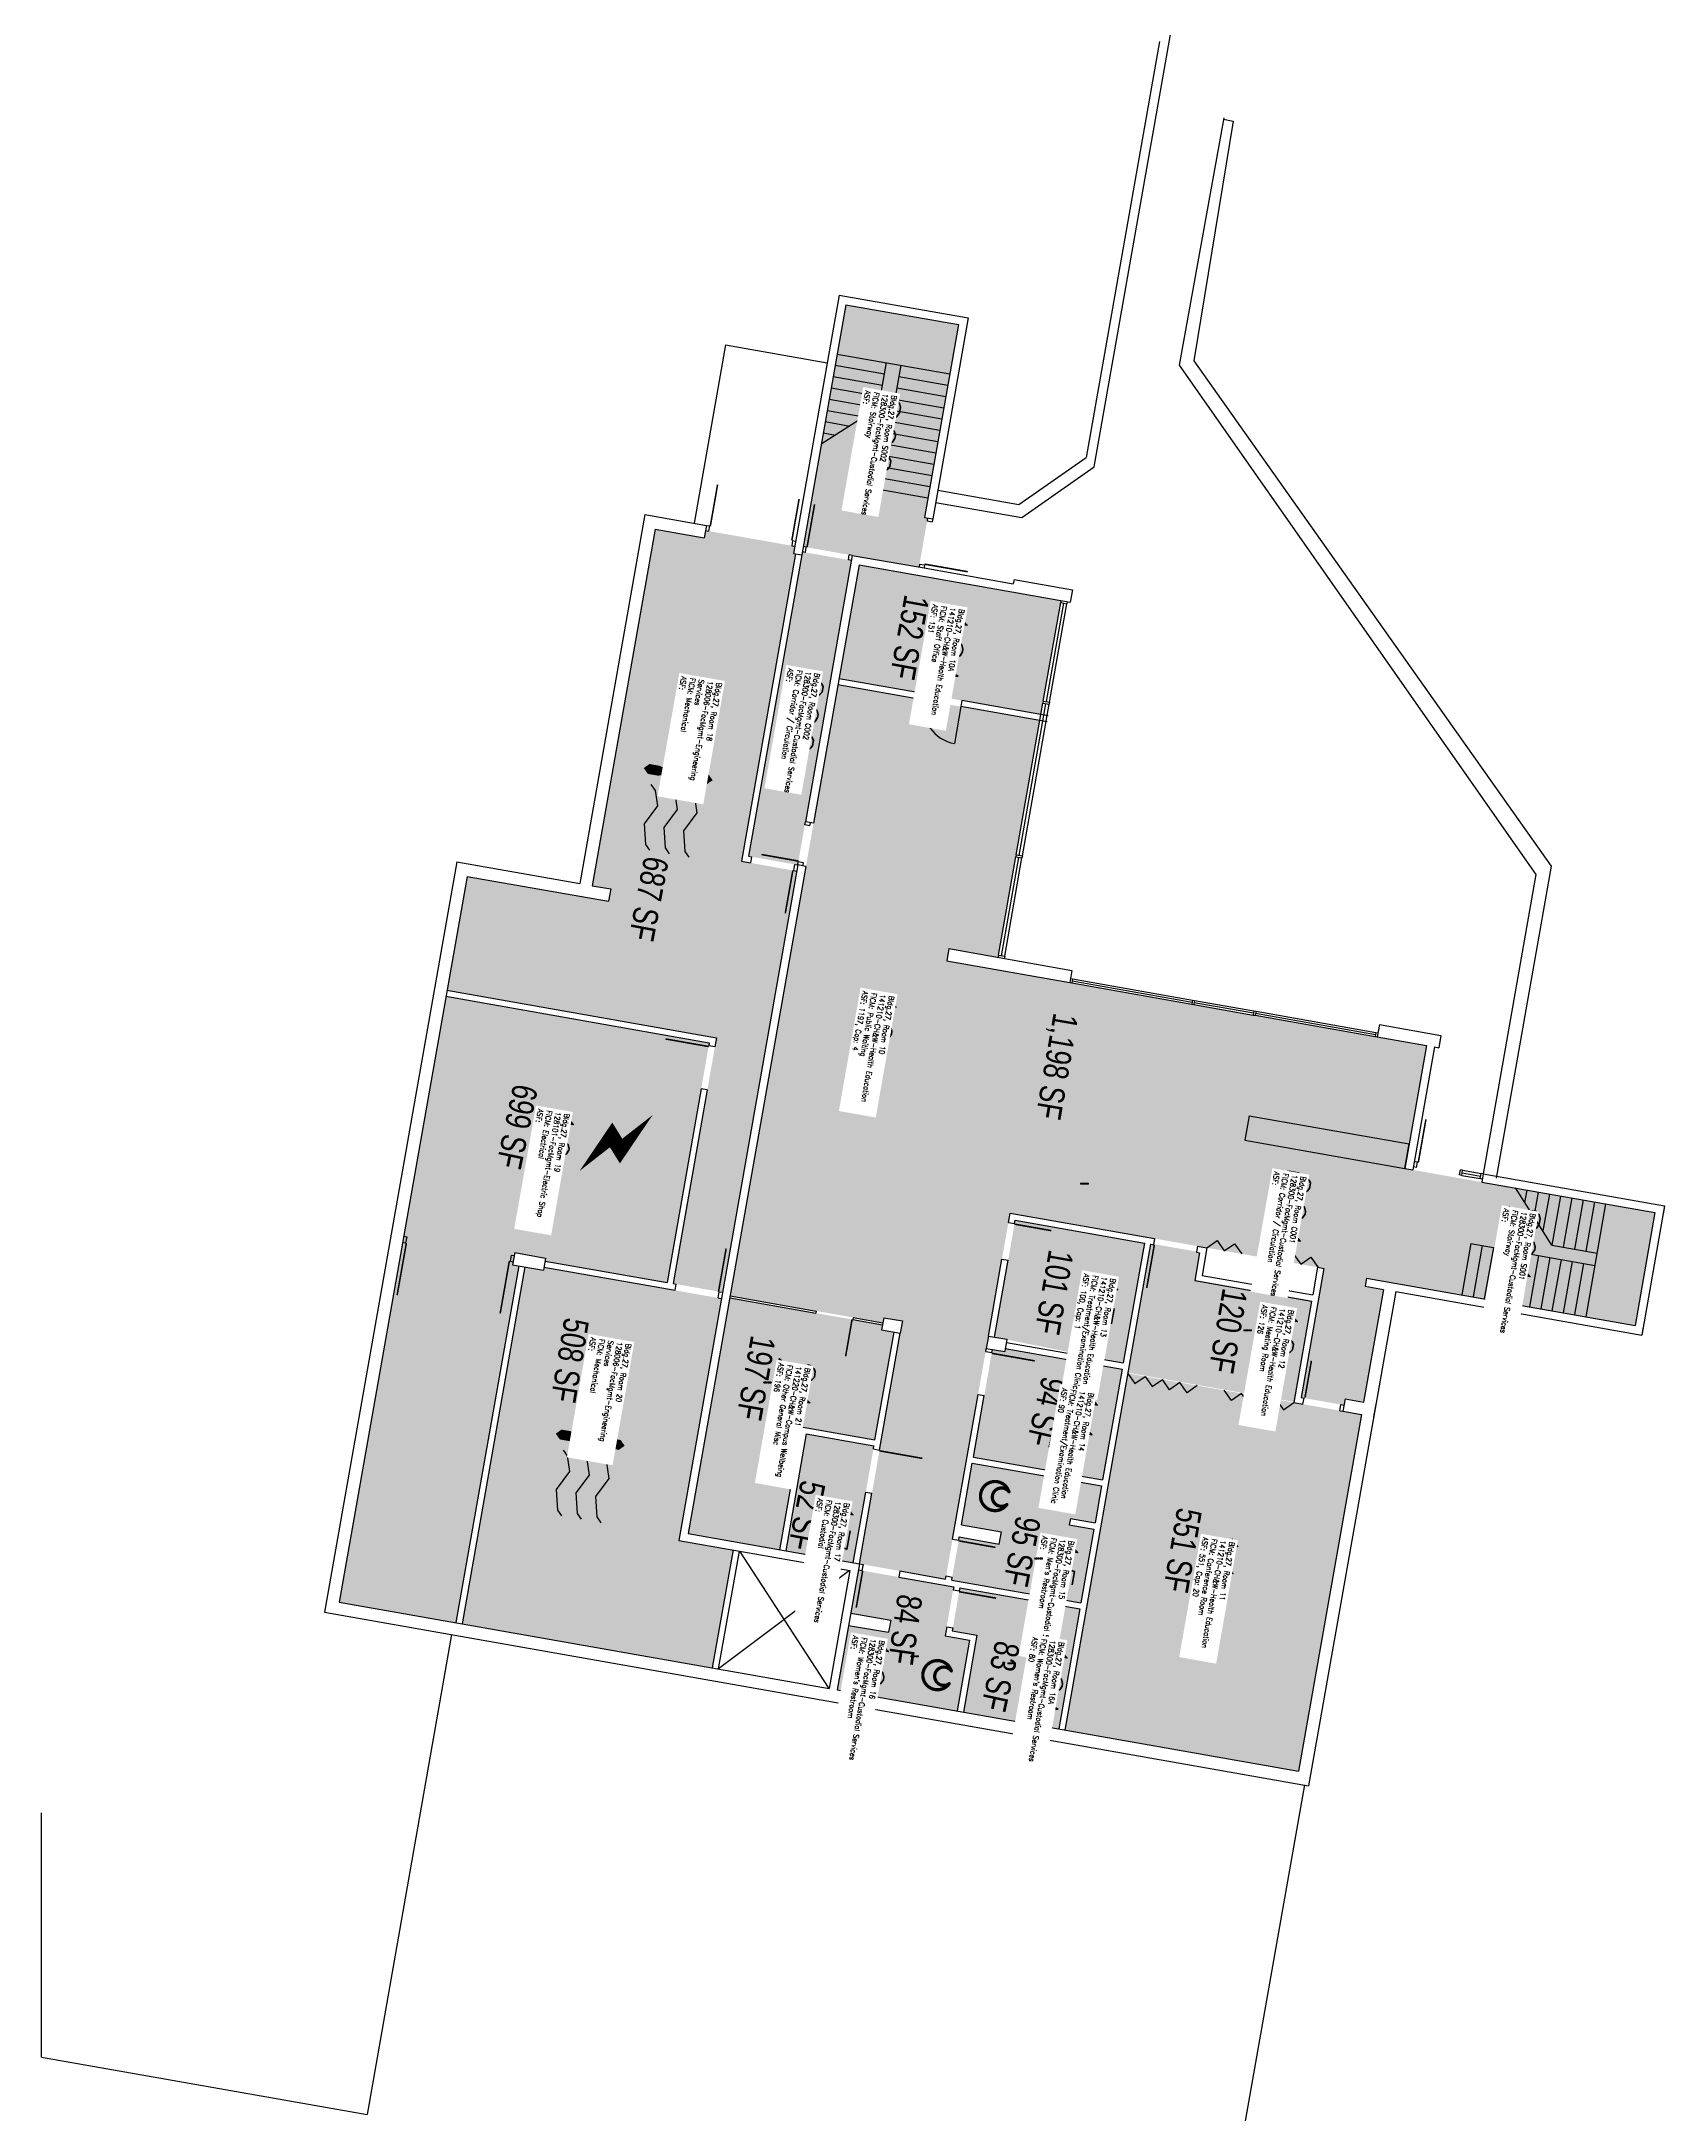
# Model space of a CAD drawing. Header units: inches. Extents: x 0 to 4255, y -182 to 2560.
# Drawn here: x 2696 to 4255, y 561 to 2553 of the extents above; entities that cross this region are included whole.
import ezdxf
from ezdxf.enums import TextEntityAlignment as Align

# ---------------------------------------------------------------- set-up
doc = ezdxf.new("R2010")
doc.units = ezdxf.units.IN
doc.header["$LTSCALE"] = 100
doc.header["$MEASUREMENT"] = 0
doc.layers.get('0').update_dxf_attribs({"linetype": 'CONTINUOUS'})
for name, color, linetype in [('A-DOOR', 2, 'CONTINUOUS'), ('A-FLOR', 3, 'CONTINUOUS'), ('A-GLAZ', 1, 'CONTINUOUS'), ('A-GLAZ-SILL', 2, 'CONTINUOUS'), ('A-IDEN-ICON', 4, 'CONTINUOUS'), ('A-IDEN-RNUM', 7, 'CONTINUOUS'), ('A-IDEN-SNUM', 4, 'CONTINUOUS'), ('A-IDEN-VNUM', 4, 'CONTINUOUS'), ('A-SITE', 3, 'CONTINUOUS'), ('A-WALL', 5, 'CONTINUOUS'), ('AREA-TEXT', 3, 'CONTINUOUS'), ('Rooms-Category-Color', 7, 'CONTINUOUS'), ('Rooms-College-Color', 7, 'CONTINUOUS'), ('Rooms-Department-Color', 7, 'CONTINUOUS'), ('Rooms-Division-Color', 7, 'CONTINUOUS'), ('Rooms-Information', 7, 'CONTINUOUS')]:
    doc.layers.add(name, color=color, linetype=linetype)
doc.styles.add('AREA', font='arial.ttf', dxfattribs={"width": 0.75, "height": 24})
doc.styles.add('ROOMSNUMBER', font='TXT.SHX', dxfattribs={"height": 0.03})
doc.styles.add('ROOMVNUMBER', font='simplex.shx', dxfattribs={"width": 0.85})

# ---------------------------------------------------------------- blocks, each defined once
blk = doc.blocks.new('CPMECH')
for p, q in [((0.015, 0.035), (0.045, 0.045)), ((0.045, 0.045), (0.085, 0.025)), ((0.125, 0.035), (0.135, 0.045)), ((0.005, 0.025), (0.015, 0.035)), ((0.015, -0.005), (0.045, 0.005)), ((0.045, 0.005), (0.085, -0.015)), ((0.085, 0.025), (0.125, 0.035)), ((0.125, -0.005), (0.135, 0.005)), ((0.005, -0.015), (0.015, -0.005)), ((0.015, -0.045), (0.045, -0.035)), ((0.045, -0.035), (0.085, -0.055)), ((0.085, -0.015), (0.125, -0.005)), ((0.125, -0.045), (0.135, -0.035)), ((0.005, -0.055), (0.015, -0.045)), ((0.085, -0.055), (0.125, -0.045))]:
    blk.add_line(p, q)
for points in [[(-0.025, -0.005, 0, 0.02, 0), (-0.025, 0.035, 0.02, 0.02, 0), (-0.025, 0.055, 0.02, 0, 0), (-0.025, 0.065, 0, 0, 0)], [(-0.025, -0.005, 0, 0.02, 0), (-0.025, -0.045, 0.02, 0.02, 0), (-0.025, -0.065, 0.02, 0, 0), (-0.025, -0.075, 0, 0, 0)]]:
    blk.add_lwpolyline(points, format="xyseb")
at = {"const_width": 0.0075}
blk.add_lwpolyline([(-0.0682, -0.0069, 1), (-0.0618, -0.0031, 1)], format="xyb", close=True, dxfattribs=at)
at = {"const_width": 0.015}
blk.add_lwpolyline([(-0.025, -0.005), (-0.065, -0.005)], dxfattribs=at)
blk = doc.blocks.new('CPELECT')
blk.add_lwpolyline([(0.0623, 0.0629, 0, 0.03, 0), (0.0105, -0.0168, 0.03, 0.03, 0), (-0.0105, 0.0068, 0.03, 0, 0), (-0.0623, -0.0729, 0.03, 0, 0)], format="xyseb")
blk = doc.blocks.new('CPBATH')
at = {"color": 0, "linetype": 'ByBlock', "const_width": 0.0127}
for points in [[(0.0571, 0.0168, 0.861492), (-0.0551, 0, 1)], [(-0.0551, 0, 0.726902), (0.0487, -0.0337, 1)], [(0.0571, 0.0168, 0.729002), (-0.0084, -0.0042, 1)], [(-0.0084, -0.0042, 0.609468), (0.0487, -0.0337, 1)]]:
    blk.add_lwpolyline(points, format="xyb", dxfattribs=at)
at = {"color": 0, "linetype": 'ByBlock', "const_width": 0.00637}
for points in [[(0.0544, 0.0152, 1), (0.0599, 0.0184, 1)], [(0.0459, -0.0353, 1), (0.0515, -0.0321, 1)]]:
    blk.add_lwpolyline(points, format="xyb", close=True, dxfattribs=at)

msp = doc.modelspace()

# ---------------------------------------------------------------- hatches: boundary and pattern name
at = {"layer": 'Rooms-Category-Color', "true_color": 0xadadad}
for points in [[(3427.8, 2067.6), (3468.8, 2300), (3577.1, 2280.9), (3544.4, 2095.7), (3547.4, 2095.2), (3539.1, 2047.9)], [(3085.6, 1641.5), (3104.9, 1750.8), (3240.8, 1726.9), (3242.9, 1738.7), (3225.1, 1741.8), (3285.6, 2084.5), (3332.8, 2076.2), (3334, 2083.1), (3419.7, 2068), (3418.5, 2061.1), (3420.5, 2060.7), (3368.4, 1765.3), (3421.6, 1755.9), (3350.2, 1351.2), (3302.9, 1359.5), (3344.6, 1595.8)], [(3375.3, 1770.2), (3426.9, 2062.6), (3474.2, 2054.3), (3422.6, 1761.8)], [(3337.6, 1591), (3297, 1360.5), (3179.8, 1381.2), (3180.3, 1384.1), (3150.8, 1389.4), (3148.7, 1377.5), (3154.6, 1376.5), (3094.2, 1033.8), (2981.9, 1053.6), (3084.5, 1635.6)], [(3481.9, 1090.3), (3523.1, 1323.7), (3555.3, 1506.9), (3844.9, 1455.8), (3852.2, 1497.2), (4005.8, 1470.1), (3986.7, 1361.8), (3969, 1364.9), (3967.6, 1357), (3985.3, 1353.9), (3966.2, 1245.6), (3948.5, 1248.7), (3947.4, 1242.8), (3906.1, 1250.1), (3928, 1374.2), (3626.6, 1427.3), (3564.6, 1075.7)], [(4005.8, 1470.1), (4246.1, 1427.7), (4227, 1319.4), (3986.7, 1361.8)], [(3100.1, 1032.7), (3160.5, 1375.5), (3178.3, 1372.3), (3178.8, 1375.3), (3349.1, 1345.2), (3308.2, 1112.8), (3360.4, 1103.6), (3340.4, 990.4)], [(3411, 1102.8), (3430.8, 1215.1), (3495.8, 1203.6), (3476, 1091.4)], [(3570.5, 1074.7), (3577.8, 1116.1), (3616.2, 1109.3), (3618.3, 1121.1), (3579.9, 1127.9), (3590.3, 1187), (3714.4, 1165.1), (3708.2, 1129.6), (3684.5, 1133.8), (3683.5, 1127.9), (3707.1, 1123.7), (3694.6, 1052.8)], [(3575.8, 948.9), (3460.5, 969.2), (3471.5, 1031.2), (3509.9, 1024.5), (3512, 1036.3), (3473.6, 1043), (3480.9, 1084.4), (3572.4, 1068.3), (3564.1, 1021), (3587.7, 1016.8)], [(3581.7, 947.8), (3594.7, 1021.7), (3571.1, 1025.9), (3578.4, 1067.2), (3693.6, 1046.9), (3673.3, 931.7)]]:
    msp.add_hatch(color=253, dxfattribs=at).paths.add_polyline_path(points)
at = {"layer": 'Rooms-Category-Color', "true_color": 0xfa9ba3}
for points in [[(3481.5, 2050), (3675.5, 2015.8), (3656.3, 1906.4), (3462.3, 1940.6)], [(3679.2, 930.6), (3739.6, 1273.3), (3964.1, 1233.8), (3903.7, 891)]]:
    msp.add_hatch(color=241, dxfattribs=at).paths.add_polyline_path(points)
at = {"layer": 'Rooms-Category-Color', "true_color": 0x80bc67}
for points in [[(3461.2, 1934.7), (3357.7, 1347.8), (3440.4, 1333.2), (3475.9, 1327), (3490.2, 1324.4), (3504.5, 1321.9), (3505.3, 1326.8), (3523.1, 1323.7), (3555.3, 1506.9), (3844.9, 1455.8), (3852.2, 1497.2), (4005.8, 1470.1), (4026.6, 1588.3), (3565.8, 1669.6), (3567.8, 1681.4), (3615.1, 1673), (3655.2, 1900.5)], [(3611.7, 1308.1), (3631.5, 1420.4), (3755.6, 1398.5), (3735.2, 1283.3)], [(3591.4, 1192.9), (3609.6, 1296.3), (3621.4, 1294.2), (3621.9, 1297.1), (3734.2, 1277.3), (3715.5, 1171)]]:
    msp.add_hatch(color=83, dxfattribs=at).paths.add_polyline_path(points)
at = {"layer": 'Rooms-Category-Color', "true_color": 0xffe090}
msp.add_hatch(color=41, dxfattribs=at).paths.add_polyline_path([(3761.5, 1398.1), (3739.6, 1274), (3899.1, 1245.9), (3916.3, 1343.4), (3804.1, 1363.2), (3808.7, 1389.8)])
at = {"layer": 'Rooms-Category-Color', "true_color": 0xfbafa2}
msp.add_hatch(color=21, dxfattribs=at).paths.add_polyline_path([(3357.4, 1345.8), (3504.1, 1319.9), (3503.2, 1315), (3515.1, 1312.9), (3496.8, 1209.5), (3425.9, 1222), (3405.1, 1103.9), (3317.4, 1119.3)])
at = {"layer": 'Rooms-College-Color', "true_color": 0xadadad}
for points in [[(3427.8, 2067.6), (3468.8, 2300), (3577.1, 2280.9), (3544.4, 2095.7), (3547.4, 2095.2), (3539.1, 2047.9)], [(3085.6, 1641.5), (3104.9, 1750.8), (3240.8, 1726.9), (3242.9, 1738.7), (3225.1, 1741.8), (3285.6, 2084.5), (3332.8, 2076.2), (3334, 2083.1), (3419.7, 2068), (3418.5, 2061.1), (3420.5, 2060.7), (3368.4, 1765.3), (3421.6, 1755.9), (3350.2, 1351.2), (3302.9, 1359.5), (3344.6, 1595.8)], [(3375.3, 1770.2), (3426.9, 2062.6), (3474.2, 2054.3), (3422.6, 1761.8)], [(3337.6, 1591), (3297, 1360.5), (3179.8, 1381.2), (3180.3, 1384.1), (3150.8, 1389.4), (3148.7, 1377.5), (3154.6, 1376.5), (3094.2, 1033.8), (2981.9, 1053.6), (3084.5, 1635.6)], [(3481.9, 1090.3), (3523.1, 1323.7), (3555.3, 1506.9), (3844.9, 1455.8), (3852.2, 1497.2), (4005.8, 1470.1), (3986.7, 1361.8), (3969, 1364.9), (3967.6, 1357), (3985.3, 1353.9), (3966.2, 1245.6), (3948.5, 1248.7), (3947.4, 1242.8), (3906.1, 1250.1), (3928, 1374.2), (3626.6, 1427.3), (3564.6, 1075.7)], [(4005.8, 1470.1), (4246.1, 1427.7), (4227, 1319.4), (3986.7, 1361.8)], [(3100.1, 1032.7), (3160.5, 1375.5), (3178.3, 1372.3), (3178.8, 1375.3), (3349.1, 1345.2), (3308.2, 1112.8), (3360.4, 1103.6), (3340.4, 990.4)], [(3411, 1102.8), (3430.8, 1215.1), (3495.8, 1203.6), (3476, 1091.4)], [(3570.5, 1074.7), (3577.8, 1116.1), (3616.2, 1109.3), (3618.3, 1121.1), (3579.9, 1127.9), (3590.3, 1187), (3714.4, 1165.1), (3708.2, 1129.6), (3684.5, 1133.8), (3683.5, 1127.9), (3707.1, 1123.7), (3694.6, 1052.8)], [(3575.8, 948.9), (3460.5, 969.2), (3471.5, 1031.2), (3509.9, 1024.5), (3512, 1036.3), (3473.6, 1043), (3480.9, 1084.4), (3572.4, 1068.3), (3564.1, 1021), (3587.7, 1016.8)]]:
    msp.add_hatch(color=253, dxfattribs=at).paths.add_polyline_path(points)
at = {"layer": 'Rooms-College-Color', "true_color": 0x80bc67}
for points in [[(3481.5, 2050), (3675.5, 2015.8), (3656.3, 1906.4), (3462.3, 1940.6)], [(3461.2, 1934.7), (3357.7, 1347.8), (3440.4, 1333.2), (3475.9, 1327), (3490.2, 1324.4), (3504.5, 1321.9), (3505.3, 1326.8), (3523.1, 1323.7), (3555.3, 1506.9), (3844.9, 1455.8), (3852.2, 1497.2), (4005.8, 1470.1), (4026.6, 1588.3), (3565.8, 1669.6), (3567.8, 1681.4), (3615.1, 1673), (3655.2, 1900.5)], [(3611.7, 1308.1), (3631.5, 1420.4), (3755.6, 1398.5), (3735.2, 1283.3)], [(3761.5, 1398.1), (3739.6, 1274), (3899.1, 1245.9), (3916.3, 1343.4), (3804.1, 1363.2), (3808.7, 1389.8)], [(3357.4, 1345.8), (3504.1, 1319.9), (3503.2, 1315), (3515.1, 1312.9), (3496.8, 1209.5), (3425.9, 1222), (3405.1, 1103.9), (3317.4, 1119.3)], [(3591.4, 1192.9), (3609.6, 1296.3), (3621.4, 1294.2), (3621.9, 1297.1), (3734.2, 1277.3), (3715.5, 1171)], [(3679.2, 930.6), (3739.6, 1273.3), (3964.1, 1233.8), (3903.7, 891)], [(3581.7, 947.8), (3594.7, 1021.7), (3571.1, 1025.9), (3578.4, 1067.2), (3693.6, 1046.9), (3673.3, 931.7)]]:
    msp.add_hatch(color=83, dxfattribs=at).paths.add_polyline_path(points)
at = {"layer": 'Rooms-Department-Color', "true_color": 0xacacac}
for points in [[(3427.8, 2067.6), (3468.8, 2300), (3577.1, 2280.9), (3544.4, 2095.7), (3547.4, 2095.2), (3539.1, 2047.9)], [(3085.6, 1641.5), (3104.9, 1750.8), (3240.8, 1726.9), (3242.9, 1738.7), (3225.1, 1741.8), (3285.6, 2084.5), (3332.8, 2076.2), (3334, 2083.1), (3419.7, 2068), (3418.5, 2061.1), (3420.5, 2060.7), (3368.4, 1765.3), (3421.6, 1755.9), (3350.2, 1351.2), (3302.9, 1359.5), (3344.6, 1595.8)], [(3375.3, 1770.2), (3426.9, 2062.6), (3474.2, 2054.3), (3422.6, 1761.8)], [(3337.6, 1591), (3297, 1360.5), (3179.8, 1381.2), (3180.3, 1384.1), (3150.8, 1389.4), (3148.7, 1377.5), (3154.6, 1376.5), (3094.2, 1033.8), (2981.9, 1053.6), (3084.5, 1635.6)], [(3481.9, 1090.3), (3523.1, 1323.7), (3555.3, 1506.9), (3844.9, 1455.8), (3852.2, 1497.2), (4005.8, 1470.1), (3986.7, 1361.8), (3969, 1364.9), (3967.6, 1357), (3985.3, 1353.9), (3966.2, 1245.6), (3948.5, 1248.7), (3947.4, 1242.8), (3906.1, 1250.1), (3928, 1374.2), (3626.6, 1427.3), (3564.6, 1075.7)], [(4005.8, 1470.1), (4246.1, 1427.7), (4227, 1319.4), (3986.7, 1361.8)], [(3100.1, 1032.7), (3160.5, 1375.5), (3178.3, 1372.3), (3178.8, 1375.3), (3349.1, 1345.2), (3308.2, 1112.8), (3360.4, 1103.6), (3340.4, 990.4)], [(3411, 1102.8), (3430.8, 1215.1), (3495.8, 1203.6), (3476, 1091.4)], [(3570.5, 1074.7), (3577.8, 1116.1), (3616.2, 1109.3), (3618.3, 1121.1), (3579.9, 1127.9), (3590.3, 1187), (3714.4, 1165.1), (3708.2, 1129.6), (3684.5, 1133.8), (3683.5, 1127.9), (3707.1, 1123.7), (3694.6, 1052.8)], [(3575.8, 948.9), (3460.5, 969.2), (3471.5, 1031.2), (3509.9, 1024.5), (3512, 1036.3), (3473.6, 1043), (3480.9, 1084.4), (3572.4, 1068.3), (3564.1, 1021), (3587.7, 1016.8)], [(3581.7, 947.8), (3594.7, 1021.7), (3571.1, 1025.9), (3578.4, 1067.2), (3693.6, 1046.9), (3673.3, 931.7)]]:
    msp.add_hatch(color=253, dxfattribs=at).paths.add_polyline_path(points)
at = {"layer": 'Rooms-Department-Color', "true_color": 0x604aed}
for points in [[(3481.5, 2050), (3675.5, 2015.8), (3656.3, 1906.4), (3462.3, 1940.6)], [(3461.2, 1934.7), (3357.7, 1347.8), (3440.4, 1333.2), (3475.9, 1327), (3490.2, 1324.4), (3504.5, 1321.9), (3505.3, 1326.8), (3523.1, 1323.7), (3555.3, 1506.9), (3844.9, 1455.8), (3852.2, 1497.2), (4005.8, 1470.1), (4026.6, 1588.3), (3565.8, 1669.6), (3567.8, 1681.4), (3615.1, 1673), (3655.2, 1900.5)], [(3611.7, 1308.1), (3631.5, 1420.4), (3755.6, 1398.5), (3735.2, 1283.3)], [(3761.5, 1398.1), (3739.6, 1274), (3899.1, 1245.9), (3916.3, 1343.4), (3804.1, 1363.2), (3808.7, 1389.8)], [(3357.4, 1345.8), (3504.1, 1319.9), (3503.2, 1315), (3515.1, 1312.9), (3496.8, 1209.5), (3425.9, 1222), (3405.1, 1103.9), (3317.4, 1119.3)], [(3591.4, 1192.9), (3609.6, 1296.3), (3621.4, 1294.2), (3621.9, 1297.1), (3734.2, 1277.3), (3715.5, 1171)], [(3679.2, 930.6), (3739.6, 1273.3), (3964.1, 1233.8), (3903.7, 891)]]:
    msp.add_hatch(color=173, dxfattribs=at).paths.add_polyline_path(points)
at = {"layer": 'Rooms-Division-Color', "true_color": 0xadadad}
for points in [[(3427.8, 2067.6), (3468.8, 2300), (3577.1, 2280.9), (3544.4, 2095.7), (3547.4, 2095.2), (3539.1, 2047.9)], [(3085.6, 1641.5), (3104.9, 1750.8), (3240.8, 1726.9), (3242.9, 1738.7), (3225.1, 1741.8), (3285.6, 2084.5), (3332.8, 2076.2), (3334, 2083.1), (3419.7, 2068), (3418.5, 2061.1), (3420.5, 2060.7), (3368.4, 1765.3), (3421.6, 1755.9), (3350.2, 1351.2), (3302.9, 1359.5), (3344.6, 1595.8)], [(3375.3, 1770.2), (3426.9, 2062.6), (3474.2, 2054.3), (3422.6, 1761.8)], [(3337.6, 1591), (3297, 1360.5), (3179.8, 1381.2), (3180.3, 1384.1), (3150.8, 1389.4), (3148.7, 1377.5), (3154.6, 1376.5), (3094.2, 1033.8), (2981.9, 1053.6), (3084.5, 1635.6)], [(3481.9, 1090.3), (3523.1, 1323.7), (3555.3, 1506.9), (3844.9, 1455.8), (3852.2, 1497.2), (4005.8, 1470.1), (3986.7, 1361.8), (3969, 1364.9), (3967.6, 1357), (3985.3, 1353.9), (3966.2, 1245.6), (3948.5, 1248.7), (3947.4, 1242.8), (3906.1, 1250.1), (3928, 1374.2), (3626.6, 1427.3), (3564.6, 1075.7)], [(4005.8, 1470.1), (4246.1, 1427.7), (4227, 1319.4), (3986.7, 1361.8)], [(3100.1, 1032.7), (3160.5, 1375.5), (3178.3, 1372.3), (3178.8, 1375.3), (3349.1, 1345.2), (3308.2, 1112.8), (3360.4, 1103.6), (3340.4, 990.4)], [(3411, 1102.8), (3430.8, 1215.1), (3495.8, 1203.6), (3476, 1091.4)], [(3570.5, 1074.7), (3577.8, 1116.1), (3616.2, 1109.3), (3618.3, 1121.1), (3579.9, 1127.9), (3590.3, 1187), (3714.4, 1165.1), (3708.2, 1129.6), (3684.5, 1133.8), (3683.5, 1127.9), (3707.1, 1123.7), (3694.6, 1052.8)], [(3575.8, 948.9), (3460.5, 969.2), (3471.5, 1031.2), (3509.9, 1024.5), (3512, 1036.3), (3473.6, 1043), (3480.9, 1084.4), (3572.4, 1068.3), (3564.1, 1021), (3587.7, 1016.8)], [(3581.7, 947.8), (3594.7, 1021.7), (3571.1, 1025.9), (3578.4, 1067.2), (3693.6, 1046.9), (3673.3, 931.7)]]:
    msp.add_hatch(color=253, dxfattribs=at).paths.add_polyline_path(points)
at = {"layer": 'Rooms-Division-Color', "true_color": 0x604aed}
for points in [[(3481.5, 2050), (3675.5, 2015.8), (3656.3, 1906.4), (3462.3, 1940.6)], [(3461.2, 1934.7), (3357.7, 1347.8), (3440.4, 1333.2), (3475.9, 1327), (3490.2, 1324.4), (3504.5, 1321.9), (3505.3, 1326.8), (3523.1, 1323.7), (3555.3, 1506.9), (3844.9, 1455.8), (3852.2, 1497.2), (4005.8, 1470.1), (4026.6, 1588.3), (3565.8, 1669.6), (3567.8, 1681.4), (3615.1, 1673), (3655.2, 1900.5)], [(3611.7, 1308.1), (3631.5, 1420.4), (3755.6, 1398.5), (3735.2, 1283.3)], [(3761.5, 1398.1), (3739.6, 1274), (3899.1, 1245.9), (3916.3, 1343.4), (3804.1, 1363.2), (3808.7, 1389.8)], [(3357.4, 1345.8), (3504.1, 1319.9), (3503.2, 1315), (3515.1, 1312.9), (3496.8, 1209.5), (3425.9, 1222), (3405.1, 1103.9), (3317.4, 1119.3)], [(3591.4, 1192.9), (3609.6, 1296.3), (3621.4, 1294.2), (3621.9, 1297.1), (3734.2, 1277.3), (3715.5, 1171)], [(3679.2, 930.6), (3739.6, 1273.3), (3964.1, 1233.8), (3903.7, 891)]]:
    msp.add_hatch(color=173, dxfattribs=at).paths.add_polyline_path(points)

# ---------------------------------------------------------------- linework, layer by layer
at = {"layer": 'A-DOOR'}
for p, q in [((3815.7, 1394), (3825.5, 1400.8)), ((3825.5, 1400.8), (3832.4, 1391)), ((3832.4, 1391), (3842.2, 1397.9)), ((3842.2, 1397.9), (3849.1, 1388.1)), ((3889.1, 1381), (3898.9, 1387.9)), ((3898.9, 1387.9), (3905.8, 1378.1)), ((3905.8, 1378.1), (3915.6, 1385)), ((3915.6, 1385), (3922.5, 1375.1)), ((3739.6, 1273.3), (3746.5, 1263.5)), ((3746.5, 1263.5), (3756.3, 1270.4)), ((3756.3, 1270.4), (3763.2, 1260.6)), ((3763.2, 1260.6), (3773, 1267.5)), ((3779.9, 1257.6), (3773, 1267.5)), ((3789.7, 1264.5), (3779.9, 1257.6)), ((3796.6, 1254.7), (3789.7, 1264.5)), ((3806.4, 1261.6), (3796.6, 1254.7)), ((3839.2, 1247.2), (3832.3, 1257)), ((3849, 1254.1), (3839.2, 1247.2)), ((3855.9, 1244.2), (3849, 1254.1)), ((3865.7, 1251.1), (3855.9, 1244.2)), ((3865.7, 1251.1), (3872.6, 1241.3)), ((3872.6, 1241.3), (3882.4, 1248.2)), ((3882.4, 1248.2), (3889.3, 1238.3)), ((3889.3, 1238.3), (3899.1, 1245.2))]:
    msp.add_line(p, q, dxfattribs=at)
for points in [[(3338.6, 2087.3, 1.5, 1.5, 0), (3345.6, 2127.2, 0, 0, 0), (3344.9, 2127.4, 0, 0, -0.414214), (3377.7, 2080.4, 0, 0, -0.414214)], [(3416.9, 2073.5, 1.5, 1.5, 0), (3423.9, 2113.4, 0, 0, 0), (3424.7, 2113.3, 0, 0, 0.414214), (3377.7, 2080.4, 0, 0, 0.414214)], [(3431.5, 2066.9, 1.5, 1.5, 0), (3438.8, 2108.3, 0, 0, 0), (3438, 2108.4, 0, 0, -0.414214), (3472.1, 2059.7, 0, 0, -0.414214)], [(3544.6, 2050.8, 1.5, 1.5, 0), (3586, 2043.5, 0, 0, 0), (3585.9, 2042.7, 0, 0, 0.414214), (3551.8, 2091.4, 0, 0, 0.414214)], [(3423.3, 1765.5, 1.5, 1.5, 0), (3387.8, 1771.8, 0, 0, 0), (3387.9, 1772.5, 0, 0, -0.414214), (3430.8, 1800, 0, 0, -0.414214)], [(3417.9, 1756.6, 1.5, 1.5, 0), (3410.6, 1715.2, 0, 0, 0), (3411.3, 1715.1, 0, 0, -0.414214), (3377.2, 1763.7, 0, 0, -0.414214)], [(3337, 1587.3, 1.5, 1.5, 0), (3295.6, 1594.6, 0, 0, 0), (3295.8, 1595.3, 0, 0, 0.414214), (3329.8, 1546.7, 0, 0, 0.414214)], [(4018.8, 1475.9, 1.5, 1.5, 0), (4026.1, 1517.3, 0, 0, 0), (4025.3, 1517.4, 0, 0, -0.414214), (4059.4, 1468.8, 0, 0, -0.414214)], [(3630.8, 1416.7, 1.5, 1.5, 0), (3666.3, 1410.4, 0, 0, 0), (3666.2, 1409.7, 0, 0, -0.414214), (3623.2, 1382.2, 0, 0, -0.414214)], [(3046.6, 1398.6, 1.5, 1.5, 0), (3037.7, 1348.4, 0, 0, 0), (3037, 1348.5, 0, 0, 0.414214), (3096.1, 1389.9, 0, 0, 0.414214)], [(3346.5, 1351.8, 1.5, 1.5, 0), (3353.8, 1393.2, 0, 0, 0), (3354.5, 1393, 0, 0, 0.414214), (3305.9, 1359, 0, 0, 0.414214)], [(3765.2, 1396.8, 1.5, 1.5, 0), (3757.9, 1355.4, 0, 0, 0), (3757.1, 1355.6, 0, 0, 0.414214), (3805.8, 1389.6, 0, 0, 0.414214)], [(3145.5, 1381.1, 1.5, 1.5, 0), (3136.7, 1330.9, 0, 0, 0), (3137.4, 1330.8, 0, 0, -0.414214), (3096.1, 1389.9, 0, 0, -0.414214)], [(3474.8, 1325.1, 1.5, 1.5, 0), (3468.6, 1289.7, 0, 0, 0), (3467.8, 1289.8, 0, 0, -0.414214), (3440.4, 1332.7, 0, 0, -0.414214)], [(3608.9, 1292.6, 1.5, 1.5, 0), (3650.3, 1285.3, 0, 0, 0), (3650.4, 1286, 0, 0, -0.414214), (3601.8, 1252, 0, 0, -0.414214)], [(3909.9, 1249.9, 1.5, 1.5, 0), (3916.1, 1285.4, 0, 0, 0), (3916.9, 1285.2, 0, 0, -0.414214), (3944.3, 1242.3, 0, 0, -0.414214)], [(3501, 1198.9, 1.5, 1.5, 0), (3542.4, 1191.6, 0, 0, 0), (3542.5, 1192.3, 0, 0, -0.414214), (3493.9, 1158.3, 0, 0, -0.414214)], [(3577.2, 1112.4, 1.5, 1.5, 0), (3612.6, 1106.1, 0, 0, 0), (3612.5, 1105.4, 0, 0, -0.414214), (3569.6, 1077.9, 0, 0, -0.414214)], [(3485, 1083.7, 1.5, 1.5, 0), (3478.8, 1048.2, 0, 0, 0), (3479.5, 1048.1, 0, 0, 0.414214), (3520, 1079, 0, 0, 0.414214)], [(3577.7, 1063.5, 1.5, 1.5, 0), (3613.2, 1057.3, 0, 0, 0), (3613, 1056.5, 0, 0, -0.414214), (3570.1, 1029.1, 0, 0, -0.414214)]]:
    msp.add_lwpolyline(points, format="xyseb", dxfattribs=at)
msp.add_lwpolyline([(3579.4, 1913.9), (3573.1, 1878.4)], dxfattribs=at)
msp.add_arc((3579.4, 1913.9), 36, 170, 260, dxfattribs=at)
at = {"layer": 'A-FLOR'}
for p, q in [((3460.4, 2252.7), (3568.7, 2233.6)), ((3456.6, 2231), (3503.9, 2222.7)), ((3458.5, 2241.9), (3505.8, 2233.5)), ((3507.7, 2244.4), (3500, 2201)), ((3521.5, 2241.9), (3500.5, 2122.8)), ((3519.6, 2231.1), (3566.8, 2222.8)), ((3454.7, 2220.2), (3502, 2211.9)), ((3517.7, 2220.3), (3564.9, 2211.9)), ((3500, 2201), (3445.1, 2166)), ((3450.9, 2198.5), (3486.3, 2192.3)), ((3452.8, 2209.4), (3500, 2201)), ((3513.8, 2198.6), (3561.1, 2190.3)), ((3515.7, 2209.4), (3563, 2201.1)), ((3447, 2176.9), (3458.9, 2174.8)), ((3449, 2187.7), (3472.6, 2183.5)), ((3510, 2176.9), (3557.3, 2168.6)), ((3511.9, 2187.8), (3559.2, 2179.4)), ((3506.2, 2155.3), (3553.5, 2146.9)), ((3508.1, 2166.1), (3555.4, 2157.8)), ((3502.4, 2133.6), (3549.6, 2125.3)), ((3504.3, 2144.4), (3551.6, 2136.1)), ((3500.5, 2122.8), (3547.7, 2114.4)), ((3856.3, 1520.8), (3852.2, 1497.2)), ((3856.3, 1520.8), (4010, 1493.7)), ((3852.2, 1497.2), (4005.8, 1470.1)), ((4005.8, 1470.1), (4010, 1493.7)), ((4147.2, 1396.4), (4112.2, 1451.4)), ((4123, 1449.4), (4120.9, 1437.6)), ((4133.8, 1447.5), (4129.7, 1423.9)), ((4144.7, 1445.6), (4138.4, 1410.2)), ((4155.5, 1443.7), (4147.2, 1396.4)), ((4166.3, 1441.8), (4158, 1394.5)), ((4177.2, 1439.9), (4168.8, 1392.6)), ((4188, 1438), (4179.7, 1390.7)), ((4198.8, 1436.1), (4179.7, 1327.7)), ((4069.2, 1398), (4060.6, 1348.8)), ((4069.2, 1398), (4188.4, 1377)), ((4080.1, 1396.1), (4071.4, 1346.8)), ((4147.2, 1396.4), (4190.5, 1388.8)), ((4090.9, 1394.2), (4082.2, 1344.9)), ((4101.7, 1392.3), (4093.1, 1343)), ((4112.6, 1390.4), (4103.9, 1341.1)), ((4123.4, 1388.4), (4114.7, 1339.2)), ((4134.2, 1386.5), (4125.6, 1337.3)), ((4145.1, 1384.6), (4136.4, 1335.4)), ((4155.9, 1382.7), (4147.2, 1333.5)), ((4166.7, 1380.8), (4158.1, 1331.6)), ((4177.6, 1378.9), (4168.9, 1329.7)), ((3366.5, 1102.5), (3452.4, 970.6)), ((3472.4, 1083.9), (3346.6, 989.3))]:
    msp.add_line(p, q, dxfattribs=at)
at = {"layer": 'A-GLAZ'}
for p, q in [((3661.5, 1918.7), (3678.1, 2013.3)), ((3635.4, 1771), (3661.1, 1916.7)), ((3618.4, 1674.5), (3635.1, 1769)), ((3686.2, 1650.3), (3801.5, 1630)), ((3803.4, 1629.7), (3860.6, 1619.6)), ((3862.5, 1619.3), (3977.8, 1598.9)), ((4060.9, 1466), (4078.7, 1462.9))]:
    msp.add_line(p, q, dxfattribs=at)
at = {"layer": 'A-GLAZ-SILL'}
for p, q in [((3658.5, 1919.2), (3675.2, 2013.8)), ((3664.4, 1918.2), (3681.1, 2012.7)), ((3632.5, 1771.5), (3658.2, 1917.3)), ((3638.4, 1770.5), (3664.1, 1916.2)), ((3615.5, 1675), (3632.1, 1769.5)), ((3621.4, 1674), (3638, 1768.5)), ((3685.9, 1648.4), (3801.1, 1628.1)), ((3686.6, 1652.3), (3801.8, 1632)), ((3803.1, 1627.7), (3860.2, 1617.6)), ((3803.8, 1631.6), (3860.9, 1621.6)), ((3862.2, 1617.3), (3977.4, 1597)), ((3862.9, 1621.2), (3978.1, 1600.9)), ((4060.5, 1463.5), (4078.2, 1460.4)), ((4061.4, 1468.4), (4079.1, 1465.3))]:
    msp.add_line(p, q, dxfattribs=at)
at = {"layer": 'A-SITE'}
for p, q in [((3770, 2553), (3699.6, 2153.4)), ((3707.3, 2144.2), (3780.6, 2559.6)), ((3832, 2479.5), (3789, 2242)), ((3841, 2476.5), (3803, 2246)), ((3831.5, 2478.5), (3841, 2476.5)), ((3353.3, 2261.4), (3323.1, 2090.1)), ((3353.3, 2261.4), (3450.8, 2244.2)), ((3789, 2242), (4131.8, 1752.5)), ((3803, 2246), (4146.5, 1760.5)), ((3635, 2108.2), (3699.6, 2153.4)), ((3637.8, 2095.5), (3707.3, 2144.2)), ((3557.2, 2121.9), (3635, 2108.2)), ((3555.1, 2110.1), (3637.8, 2095.5)), ((4146.5, 1760.5), (4093.5, 1461)), ((4131.8, 1752.5), (4081.1, 1465)), ((3090.1, 1022.3), (3008.8, 561.2)), ((3909.5, 877.8), (3722.7, -181.8)), ((2696, 616.3), (2696, 851)), ((2696, 616.3), (3008.8, 561.2))]:
    msp.add_line(p, q, dxfattribs=at)
at = {"layer": 'A-WALL'}
for p, q in [((3462.3, 2309.2), (3418.5, 2061.1)), ((3468.8, 2300), (3426.4, 2059.7)), ((3462.3, 2309.2), (3586.3, 2287.4)), ((3468.8, 2300), (3577.1, 2280.9)), ((3577.1, 2280.9), (3544.4, 2095.7)), ((3586.3, 2287.4), (3552.3, 2094.3)), ((3275.8, 2098.4), (3213.3, 1743.9)), ((3275.8, 2098.4), (3334.9, 2088)), ((3544.4, 2095.7), (3552.3, 2094.3)), ((3547.4, 2095.2), (3546.9, 2092.3)), ((3546.9, 2092.3), (3551.8, 2091.4)), ((3552.3, 2094.3), (3551.8, 2091.4)), ((3285.6, 2084.5), (3225.1, 1741.8)), ((3285.6, 2084.5), (3332.8, 2076.2)), ((3334.9, 2088), (3332.8, 2076.2)), ((3334, 2083.1), (3337, 2082.6)), ((3334.9, 2088), (3337.9, 2087.5)), ((3337.9, 2087.5), (3337, 2082.6)), ((3417.6, 2073.4), (3416.8, 2068.5)), ((3417.6, 2073.4), (3420.6, 2072.9)), ((3420.5, 2060.7), (3368.4, 1765.3)), ((3426.4, 2059.7), (3375.3, 1770.2)), ((3416.8, 2068.5), (3419.7, 2068)), ((3418.5, 2061.1), (3426.4, 2059.7)), ((3429.9, 2062.1), (3426.9, 2062.6)), ((3430.7, 2067), (3427.8, 2067.6)), ((3429.9, 2062.1), (3430.7, 2067)), ((3475, 2059.2), (3429.9, 1803.2)), ((3471.2, 2054.8), (3472.1, 2059.7)), ((3474.2, 2054.3), (3471.2, 2054.8)), ((3475, 2059.2), (3472.1, 2059.7)), ((3475, 2059.2), (3544, 2047.1)), ((3481.5, 2050), (3437.8, 1801.8)), ((3481.5, 2050), (3628.3, 2024.1)), ((3539.6, 2050.9), (3539.1, 2047.9)), ((3539.6, 2050.9), (3544.5, 2050)), ((3544.5, 2050), (3544, 2047.1)), ((3544, 2047.1), (3629.7, 2032)), ((3630.4, 2035.9), (3629.7, 2032)), ((3630.4, 2035.9), (3686.5, 2026)), ((3628.3, 2024.1), (3684.4, 2014.2)), ((3675.5, 2015.8), (3675.2, 2013.8)), ((3675.2, 2013.8), (3681.1, 2012.7)), ((3681.4, 2014.7), (3681.1, 2012.7)), ((3686.5, 2026), (3684.4, 2014.2)), ((3543.9, 1920.2), (3461.2, 1934.7)), ((3545, 1926.1), (3462.3, 1940.6)), ((3545, 1926.1), (3543.9, 1920.2)), ((3580.4, 1919.8), (3579.4, 1913.9)), ((3662.1, 1899.3), (3579.4, 1913.9)), ((3663.2, 1905.2), (3580.4, 1919.8)), ((3658.5, 1919.2), (3658.2, 1917.3)), ((3658.2, 1917.3), (3664.1, 1916.2)), ((3658.5, 1919.2), (3664.4, 1918.2)), ((3664.4, 1918.2), (3664.1, 1916.2)), ((3429.4, 1800.2), (3429.9, 1803.2)), ((3434.3, 1799.4), (3429.4, 1800.2)), ((3437.8, 1801.8), (3429.9, 1803.2)), ((3434.3, 1799.4), (3434.8, 1802.3)), ((3095.1, 1764.7), (2968, 1043.8)), ((3095.1, 1764.7), (3213.3, 1743.9)), ((3422.6, 1761.8), (3308.2, 1112.8)), ((3430.5, 1760.4), (3317.4, 1119.3)), ((3368.4, 1765.3), (3377.2, 1763.7)), ((3375.3, 1770.2), (3378.3, 1769.6)), ((3378.3, 1769.6), (3377.2, 1763.7)), ((3419.6, 1762.3), (3418.6, 1756.4)), ((3418.6, 1756.4), (3421.6, 1755.9)), ((3419.6, 1762.3), (3422.6, 1761.8)), ((3422.6, 1761.8), (3423.1, 1764.8)), ((3430.5, 1760.4), (3422.6, 1761.8)), ((3428, 1763.9), (3423.1, 1764.8)), ((3427.5, 1760.9), (3428, 1763.9)), ((3632.5, 1771.5), (3632.1, 1769.5)), ((3632.1, 1769.5), (3638, 1768.5)), ((3632.5, 1771.5), (3638.4, 1770.5)), ((3638.4, 1770.5), (3638, 1768.5)), ((3104.9, 1750.8), (2981.9, 1053.6)), ((3104.9, 1750.8), (3240.8, 1726.9)), ((3225.1, 1741.8), (3242.9, 1738.7)), ((3242.9, 1738.7), (3240.8, 1726.9)), ((3567.8, 1681.4), (3565.8, 1669.6)), ((3567.8, 1681.4), (3686, 1660.5)), ((3615.5, 1675), (3615.1, 1673)), ((3615.5, 1675), (3621.4, 1674)), ((3621.4, 1674), (3621, 1672)), ((3565.8, 1669.6), (3683.9, 1648.7)), ((3686, 1660.5), (3683.9, 1648.7)), ((3084.5, 1635.6), (3337.6, 1591)), ((3085.6, 1641.5), (3344.6, 1595.8)), ((3683.9, 1648.7), (3685.9, 1648.4)), ((3684.6, 1652.7), (3686.6, 1652.3)), ((3686.6, 1652.3), (3685.9, 1648.4)), ((3801.8, 1632), (3801.1, 1628.1)), ((3801.1, 1628.1), (3803.1, 1627.7)), ((3801.8, 1632), (3803.8, 1631.6)), ((3803.8, 1631.6), (3803.1, 1627.7)), ((3860.9, 1621.6), (3860.2, 1617.6)), ((3860.2, 1617.6), (3862.2, 1617.3)), ((3860.9, 1621.6), (3862.9, 1621.2)), ((3862.9, 1621.2), (3862.2, 1617.3)), ((3344.6, 1595.8), (3343, 1587)), ((3978.1, 1600.9), (3977.4, 1597)), ((3977.4, 1597), (3979.4, 1596.6)), ((3978.1, 1600.9), (3980.1, 1600.6)), ((3981.5, 1608.4), (3979.4, 1596.6)), ((3979.4, 1596.6), (4026.6, 1588.3)), ((3981.5, 1608.4), (4040.5, 1598)), ((4040.5, 1598), (4038.5, 1586.2)), ((3337.6, 1591), (3337.1, 1588)), ((3343, 1587), (3337.1, 1588)), ((4026.6, 1588.3), (4005.8, 1470.1)), ((4034.5, 1586.9), (4013.7, 1468.7)), ((4034.5, 1586.9), (4038.5, 1586.2)), ((3329.8, 1546.7), (3297, 1360.5)), ((3335.7, 1545.6), (3302.9, 1359.5)), ((3335.7, 1545.6), (3329.8, 1546.7)), ((4018, 1476.1), (4015.1, 1476.6)), ((4017.2, 1471.2), (4018, 1476.1)), ((4005.8, 1470.1), (4013.7, 1468.7)), ((4017.2, 1471.2), (4014.2, 1471.7)), ((4058.5, 1463.9), (4059.4, 1468.8)), ((4060.5, 1463.5), (4058.5, 1463.9)), ((4061.4, 1468.4), (4059.4, 1468.8)), ((4060.5, 1463.5), (4061.4, 1468.4)), ((4078.2, 1460.4), (4079.1, 1465.3)), ((4080.2, 1460), (4078.2, 1460.4)), ((4081.1, 1465), (4079.1, 1465.3)), ((4081.1, 1465), (4079.7, 1457.1)), ((4079.7, 1457.1), (4246.1, 1427.7)), ((4081.1, 1465), (4255.4, 1434.2)), ((4255.4, 1434.2), (4233.5, 1310.1)), ((4255.4, 1434.2), (4254, 1426.4)), ((3625, 1418.4), (3626.6, 1427.3)), ((3625, 1418.4), (3631, 1417.4)), ((3626.6, 1427.3), (3765.5, 1402.8)), ((3631, 1417.4), (3631.5, 1420.4)), ((3631.5, 1420.4), (3755.6, 1398.5)), ((4246.1, 1427.7), (4227, 1319.4)), ((3042.9, 1399.2), (3045.8, 1398.7)), ((3043.9, 1405.2), (3046.9, 1404.6)), ((3046.9, 1404.6), (3045.8, 1398.7)), ((3761.5, 1397.4), (3679.2, 930.6)), ((3755.6, 1398.5), (3735.2, 1283.3)), ((3761.5, 1397.4), (3764.4, 1396.9)), ((3765.5, 1402.8), (3764.4, 1396.9)), ((3806.8, 1395.5), (3805.8, 1389.6)), ((3806.8, 1395.5), (3815.7, 1394)), ((3154.6, 1376.5), (3094.2, 1033.8)), ((3160.5, 1375.5), (3100.1, 1032.7)), ((3147.3, 1386.9), (3146.3, 1381)), ((3146.3, 1381), (3149.2, 1380.5)), ((3147.3, 1386.9), (3150.3, 1386.4)), ((3150.8, 1389.4), (3148.7, 1377.5)), ((3148.7, 1377.5), (3178.3, 1372.3)), ((3150.8, 1389.4), (3180.3, 1384.1)), ((3180.3, 1384.1), (3178.3, 1372.3)), ((3178.8, 1375.3), (3304.8, 1353.1)), ((3179.8, 1381.2), (3297, 1360.5)), ((3605.8, 1309.1), (3618.8, 1383)), ((3611.7, 1308.1), (3624.7, 1381.9)), ((3618.8, 1383), (3624.7, 1381.9)), ((3808.7, 1389.1), (3804.1, 1362.5)), ((3805.8, 1389.6), (3808.7, 1389.1)), ((3815.7, 1394), (3811, 1367.4)), ((3922.1, 1375.2), (3917.4, 1348.6)), ((3922.1, 1375.2), (3928, 1374.2)), ((3302.9, 1359.5), (3305.9, 1359)), ((3304.8, 1353.1), (3305.9, 1359)), ((3804.1, 1362.5), (3916.3, 1342.7)), ((3811, 1367.4), (3917.4, 1348.6)), ((3928, 1374.2), (3906.1, 1250.1)), ((3969, 1364.9), (3967.6, 1357)), ((3967.6, 1357), (3985.3, 1353.9)), ((3969, 1364.9), (4227, 1319.4)), ((3346.2, 1345.8), (3347.2, 1351.7)), ((3346.2, 1345.8), (3349.1, 1345.2)), ((3347.2, 1351.7), (3350.2, 1351.2)), ((3357.4, 1345.8), (3440.1, 1331.2)), ((3357.7, 1347.8), (3440.4, 1333.2)), ((3916.3, 1342.7), (3899.1, 1245.2)), ((3997.1, 1351.8), (3913.4, 877.1)), ((3985.3, 1353.9), (3966.2, 1245.6)), ((3997.1, 1351.8), (4233.5, 1310.1)), ((3440.4, 1333.2), (3440.1, 1331.2)), ((3475.9, 1327), (3475.5, 1325)), ((3475.5, 1325), (3504.1, 1319.9)), ((3475.9, 1327), (3504.5, 1321.9)), ((3505.3, 1326.8), (3503.2, 1315)), ((3503.2, 1315), (3521, 1311.9)), ((3505.3, 1326.8), (3523.1, 1323.7)), ((3523.1, 1323.7), (3521, 1311.9)), ((4234.9, 1318), (4233.5, 1310.1)), ((3496.8, 1209.5), (3515.1, 1312.9)), ((3501.2, 1199.6), (3521, 1311.9)), ((3603.2, 1294.4), (3603.7, 1297.3)), ((3605.8, 1309.1), (3603.7, 1297.3)), ((3603.7, 1297.3), (3621.4, 1294.2)), ((3605.8, 1309.1), (3623.5, 1306)), ((3609.1, 1293.3), (3609.6, 1296.3)), ((3623.5, 1306), (3621.4, 1294.2)), ((3621.9, 1297.1), (3734.2, 1277.3)), ((3623, 1303.1), (3735.2, 1283.3)), ((3603.2, 1294.4), (3609.1, 1293.3)), ((3734.2, 1277.3), (3715.5, 1171)), ((3571.4, 1114.1), (3595.9, 1253)), ((3591.4, 1192.9), (3601.8, 1252)), ((3595.9, 1253), (3601.8, 1252)), ((3899.1, 1245.2), (3908, 1243.7)), ((3906.1, 1250.1), (3909, 1249.6)), ((3908, 1243.7), (3909, 1249.6)), ((3943.4, 1237.4), (3944.5, 1243.3)), ((3943.4, 1237.4), (3946.4, 1236.9)), ((3944.5, 1243.3), (3947.4, 1242.8)), ((3948.5, 1248.7), (3946.4, 1236.9)), ((3946.4, 1236.9), (3964.1, 1233.8)), ((3948.5, 1248.7), (3966.2, 1245.6)), ((3978, 1243.5), (3975.9, 1231.7)), ((3425.9, 1222), (3405.1, 1103.9)), ((3430.8, 1215.1), (3411, 1102.8)), ((3425.9, 1222), (3496.8, 1209.5)), ((3430.8, 1215.1), (3495.8, 1203.6)), ((3964.1, 1233.8), (3903.7, 891)), ((3495.3, 1200.7), (3495.8, 1203.6)), ((3495.3, 1200.7), (3501.2, 1199.6)), ((3579.9, 1127.9), (3590.3, 1187)), ((3590.3, 1187), (3714.4, 1165.1)), ((3591.4, 1192.9), (3715.5, 1171)), ((3476, 1091.4), (3488, 1159.3)), ((3481.9, 1090.3), (3493.9, 1158.3)), ((3488, 1159.3), (3493.9, 1158.3)), ((3714.4, 1165.1), (3708.2, 1129.6)), ((3317.4, 1119.3), (3481.9, 1090.3)), ((3577.3, 1113.1), (3577.8, 1116.1)), ((3577.8, 1116.1), (3616.2, 1109.3)), ((3579.9, 1127.9), (3618.3, 1121.1)), ((3616.2, 1109.3), (3618.3, 1121.1)), ((3684.5, 1133.8), (3683.5, 1127.9)), ((3683.5, 1127.9), (3707.1, 1123.7)), ((3684.5, 1133.8), (3708.2, 1129.6)), ((3707.1, 1123.7), (3694.6, 1052.8)), ((3308.2, 1112.8), (3472.6, 1083.8)), ((3360.4, 1103.6), (3340.4, 990.4)), ((3366.3, 1102.6), (3346.3, 989.3)), ((3571.4, 1114.1), (3577.3, 1113.1)), ((3472.6, 1083.8), (3452.7, 970.6)), ((3481.9, 1090.3), (3460.5, 969.2)), ((3480.9, 1084.4), (3484.3, 1083.8)), ((3481.9, 1090.3), (3485.3, 1089.7)), ((3485.3, 1089.7), (3484.3, 1083.8)), ((3520.8, 1083.5), (3519.8, 1077.5)), ((3519.8, 1077.5), (3572.4, 1068.3)), ((3520.8, 1083.5), (3564.6, 1075.7)), ((3564.6, 1075.7), (3565.1, 1078.7)), ((3565.1, 1078.7), (3571.1, 1077.6)), ((3570.5, 1074.7), (3571.1, 1077.6)), ((3570.5, 1074.7), (3694.6, 1052.8)), ((3572.4, 1068.3), (3571.9, 1065.3)), ((3571.9, 1065.3), (3577.8, 1064.3)), ((3578.4, 1067.2), (3577.8, 1064.3)), ((3578.4, 1067.2), (3693.6, 1046.9)), ((2968, 1043.8), (3913.4, 877.1)), ((2981.9, 1053.6), (3452.7, 970.6)), ((3473.6, 1043), (3512, 1036.3)), ((3512, 1036.3), (3509.9, 1024.5)), ((3693.6, 1046.9), (3673.3, 931.7)), ((3471.5, 1031.2), (3509.9, 1024.5)), ((3565.7, 1029.9), (3564.1, 1021)), ((3564.1, 1021), (3587.7, 1016.8)), ((3565.7, 1029.9), (3571.6, 1028.8)), ((3571.6, 1028.8), (3571.1, 1025.9)), ((3571.1, 1025.9), (3594.7, 1021.7)), ((3587.7, 1016.8), (3575.8, 948.9)), ((3594.7, 1021.7), (3581.7, 947.8)), ((3460.5, 969.2), (3903.7, 891))]:
    msp.add_line(p, q, dxfattribs=at)

# ---------------------------------------------------------------- block references
at = {"layer": 'A-IDEN-ICON'}
for name, p, xscale, yscale, zscale, rotation in [('CPMECH', (3308, 1836.8), 479.9999999994831, 479.9999999994831, 479.9999999994831, 259.9999999998465), ('CPELECT', (3248.5, 1497), 479.9999999969941, 479.9999999969941, 479.9999999969941, 349.9999999993707), ('CPMECH', (3223.5, 1197.3), 479.9999999994831, 479.9999999994831, 479.9999999994831, 259.9999999998465)]:
    msp.add_blockref(name, p, dxfattribs=dict(at, xscale=xscale, yscale=yscale, zscale=zscale, rotation=rotation))
at = {"layer": 'A-IDEN-ICON', "xscale": 244, "yscale": 244, "zscale": 244}
for p in [(3611.6, 1155.4), (3556.2, 983.3)]:
    msp.add_blockref('CPBATH', p, dxfattribs=at)

# ---------------------------------------------------------------- texts
at = {"layer": 'A-IDEN-RNUM', "style": 'ROOMSNUMBER', "width": 0.85}
for s, p in [('S002-00', (3498.7, 2175.6)), ('0010-A0', (3554.5, 1963.1)), ('0018-00', (3324.9, 1918.7)), ('C002-00', (3425.7, 1903.2)), ('0010-00', (3497.3, 1616.5)), ('0019-00', (3187.2, 1503.8)), ('C001-00', (3698.1, 1455.5)), ('S001-00', (4113, 1393)), ('0013-00', (3698.1, 1345.1)), ('0012-00', (3854.9, 1314.6)), ('0020-00', (3237.2, 1280.7)), ('0021-00', (3393.5, 1264.5)), ('0014-00', (3678.6, 1234.3)), ('0017-00', (3447.8, 1130.3)), ('0015-00', (3654.1, 1095.4)), ('0011-00', (3825.5, 1098.3)), ('0016-00', (3534.9, 1001.5)), ('0016-A0', (3628.1, 994.8))]:
    msp.add_text(s, height=1, dxfattribs=at).set_placement(p, align=Align.MIDDLE)
at = {"layer": 'A-IDEN-SNUM', "style": 'ROOMSNUMBER', "width": 0.85}
for s, p in [('0270S00200', (3498.7, 2175.6)), ('02700010A0', (3554.5, 1963.1)), ('0270001800', (3324.9, 1918.7)), ('0270C00200', (3425.7, 1903.2)), ('0270001000', (3497.3, 1616.5)), ('0270001900', (3187.2, 1503.8)), ('0270C00100', (3698.1, 1455.5)), ('0270S00100', (4113, 1393)), ('0270001300', (3698.1, 1345.1)), ('0270001200', (3854.9, 1314.6)), ('0270002000', (3237.2, 1280.7)), ('0270002100', (3393.5, 1264.5)), ('0270001400', (3678.6, 1234.3)), ('0270001700', (3447.8, 1130.3)), ('0270001500', (3654.1, 1095.4)), ('0270001100', (3825.5, 1098.3)), ('0270001600', (3534.9, 1001.5)), ('02700016A0', (3628.1, 994.8))]:
    msp.add_text(s, height=1, dxfattribs=at).set_placement(p, align=Align.MIDDLE)
at = {"layer": 'A-IDEN-VNUM', "style": 'ROOMVNUMBER', "width": 0.85}
for s, p in [('S02', (3498.5, 2176)), ('10A', (3563.6, 1972.1)), ('18', (3324.9, 1918.7)), ('C02', (3424.3, 1908.4)), ('10', (3497.3, 1616.5)), ('19', (3187.2, 1503.8)), ('C01', (3892.6, 1431.3)), ('S01', (4113.2, 1396.5)), ('13', (3710.1, 1345.1)), ('12', (3882.9, 1314.6)), ('20', (3237.2, 1280.7)), ('21', (3419, 1262.4)), ('14', (3690.6, 1234.3)), ('17', (3456, 1129)), ('15', (3671.8, 1092.6)), ('11', (3825.5, 1098.3)), ('16', (3489.9, 997.5)), ('16A', (3659.6, 979.7))]:
    msp.add_text(s, height=36, rotation=260, dxfattribs=at).set_placement(p, align=Align.MIDDLE)
at = {"layer": 'AREA-TEXT', "style": 'AREA', "width": 0.75}
for s, rotation, p in [('152 SF', 259.6354, (3530, 1980.4)), ('687 SF', 259.2607, (3279.5, 1729.2)), ('1,198 SF', 260.1868, (3671.7, 1568.1)), ('699 SF', 258.0267, (3153, 1510.3)), ('101 SF', 259.963, (3668.9, 1351.1)), ('120 SF', 260.1475, (3836, 1314)), ('508 SF', 260.5424, (3203.7, 1285.8)), ('197 SF', 259.9049, (3382.6, 1268.7)), ('94 SF', 256.9013, (3661.6, 1236.1)), ('52 SF', 259.1325, (3431.3, 1136.4)), ('551 SF', 260.2068, (3792.3, 1103.2)), ('95 SF', 258.8433, (3638, 1102.2)), ('84 SF', 261.8645, (3525.9, 1027.1)), ('83 SF', 257.5625, (3617.4, 982.2))]:
    msp.add_text(s, height=24, rotation=rotation, dxfattribs=at).set_placement(p, align=Align.MIDDLE_CENTER)

# ---------------------------------------------------------------- next in the draw order: texts
at = {"layer": 'Rooms-Information', "width": 115.2, "attachment_point": 7, "rotation": 260, "style": 'ROOMVNUMBER', "bg_fill": 3, "box_fill_scale": 1.5, "bg_fill_color": 256, "bg_fill_true_color": 13158600, "bg_fill_transparency": 0}
for s, insert, char_height in [('Bldg.27, Room S002^M^J128300-FacMgmt-Custodial Services^M^JFICM: Stairway^M^JASF: ', (3487.6, 2217.9), 5.143), ('Bldg.27, Room 10A^M^J141210-CH&W-Health Education^M^JFICM: Staff Office^M^JASF: 151', (3552.4, 2012.5), 5.143), ('Bldg.27, Room C002^M^J128300-FacMgmt-Custodial Services^M^JFICM: Corridor / Circulation^M^JASF: ', (3413.6, 1951), 5.143), ('Bldg.27, Room 18^M^J128006-FacMgmt-Engineering Services^M^JFICM: Mechanical^M^JASF: ', (3310.9, 1943.3), 5.143), ('Bldg.27, Room 10^M^J141210-CH&W-Health Education^M^JFICM: Public Waiting^M^JASF: 1197, Cap: 4', (3483.4, 1641.2), 5.143), ('Bldg.27, Room 19^M^J128101-FacMgmt-Electric Shop^M^JFICM: Electrical^M^JASF: ', (3173.2, 1527.7), 5.143), ('Bldg.27, Room C001^M^J128300-FacMgmt-Custodial Services^M^JFICM: Corridor / Circulation^M^JASF: ', (3880.7, 1467.4), 5.143), ('Bldg.27, Room S001^M^J128300-FacMgmt-Custodial Services^M^JFICM: Stairway^M^JASF: ', (4101.2, 1431.9), 5.143), ('Bldg.27, Room 13^M^J141210-CH&W-Health Education^M^JFICM: Treatment/Examination Clinic^M^JASF: 100, Cap: 1', (3696.2, 1369.7), 5.1429), ('Bldg.27, Room 20^M^J128006-FacMgmt-Engineering Services^M^JFICM: Mechanical^M^JASF: ', (3223.8, 1308.2), 5.143), ('Bldg.27, Room 17^M^J128300-FacMgmt-Custodial Services^M^JFICM: Custodial^M^JASF: ', (3442, 1153.6), 5.143), ("Bldg.27, Room 15^M^J128300-FacMgmt-Custodial Services^M^JFICM: Men's Restroom^M^JASF: ", (3657.8, 1117.3), 5.143), ('Bldg.27, Room 11^M^J141210-CH&W-Health Education^M^JFICM: Conference Room^M^JASF: 551, Cap: 20', (3810.4, 1116.5), 5.143)]:
    msp.add_mtext(s, dxfattribs=dict(at, insert=insert, char_height=char_height))

# ---------------------------------------------------------------- next in the draw order: texts
at = {"layer": 'Rooms-Information', "char_height": 5.143, "width": 115.2, "attachment_point": 7, "rotation": 260, "style": 'ROOMVNUMBER', "bg_fill": 3, "box_fill_scale": 1.5, "bg_fill_color": 256, "bg_fill_true_color": 13158600, "bg_fill_transparency": 0}
for s, insert in [('Bldg.27, Room 12^M^J141210-CH&W-Health Education^M^JFICM: Meeting Room^M^JASF: 126', (3869, 1339.2)), ('Bldg.27, Room 21^M^J141220-CH&W-Campus Wellbeing^M^JFICM: Other General Misc^M^JASF: 196', (3404.4, 1283.5)), ('Bldg.27, Room 14^M^J141210-CH&W-Health Education^M^JFICM: Treatment/Examination Clinic^M^JASF: 90', (3676.8, 1259.6)), ("Bldg.27, Room 16^M^J128300-FacMgmt-Custodial Services^M^JFICM: Women's Restroom^M^JASF: ", (3475.8, 1021.5)), ("Bldg.27, Room 16A^M^J128300-FacMgmt-Custodial Services^M^JFICM: Women's Restroom^M^JASF: 80", (3648.4, 1020.1))]:
    msp.add_mtext(s, dxfattribs=dict(at, insert=insert))

doc.saveas('drawing.dxf')
